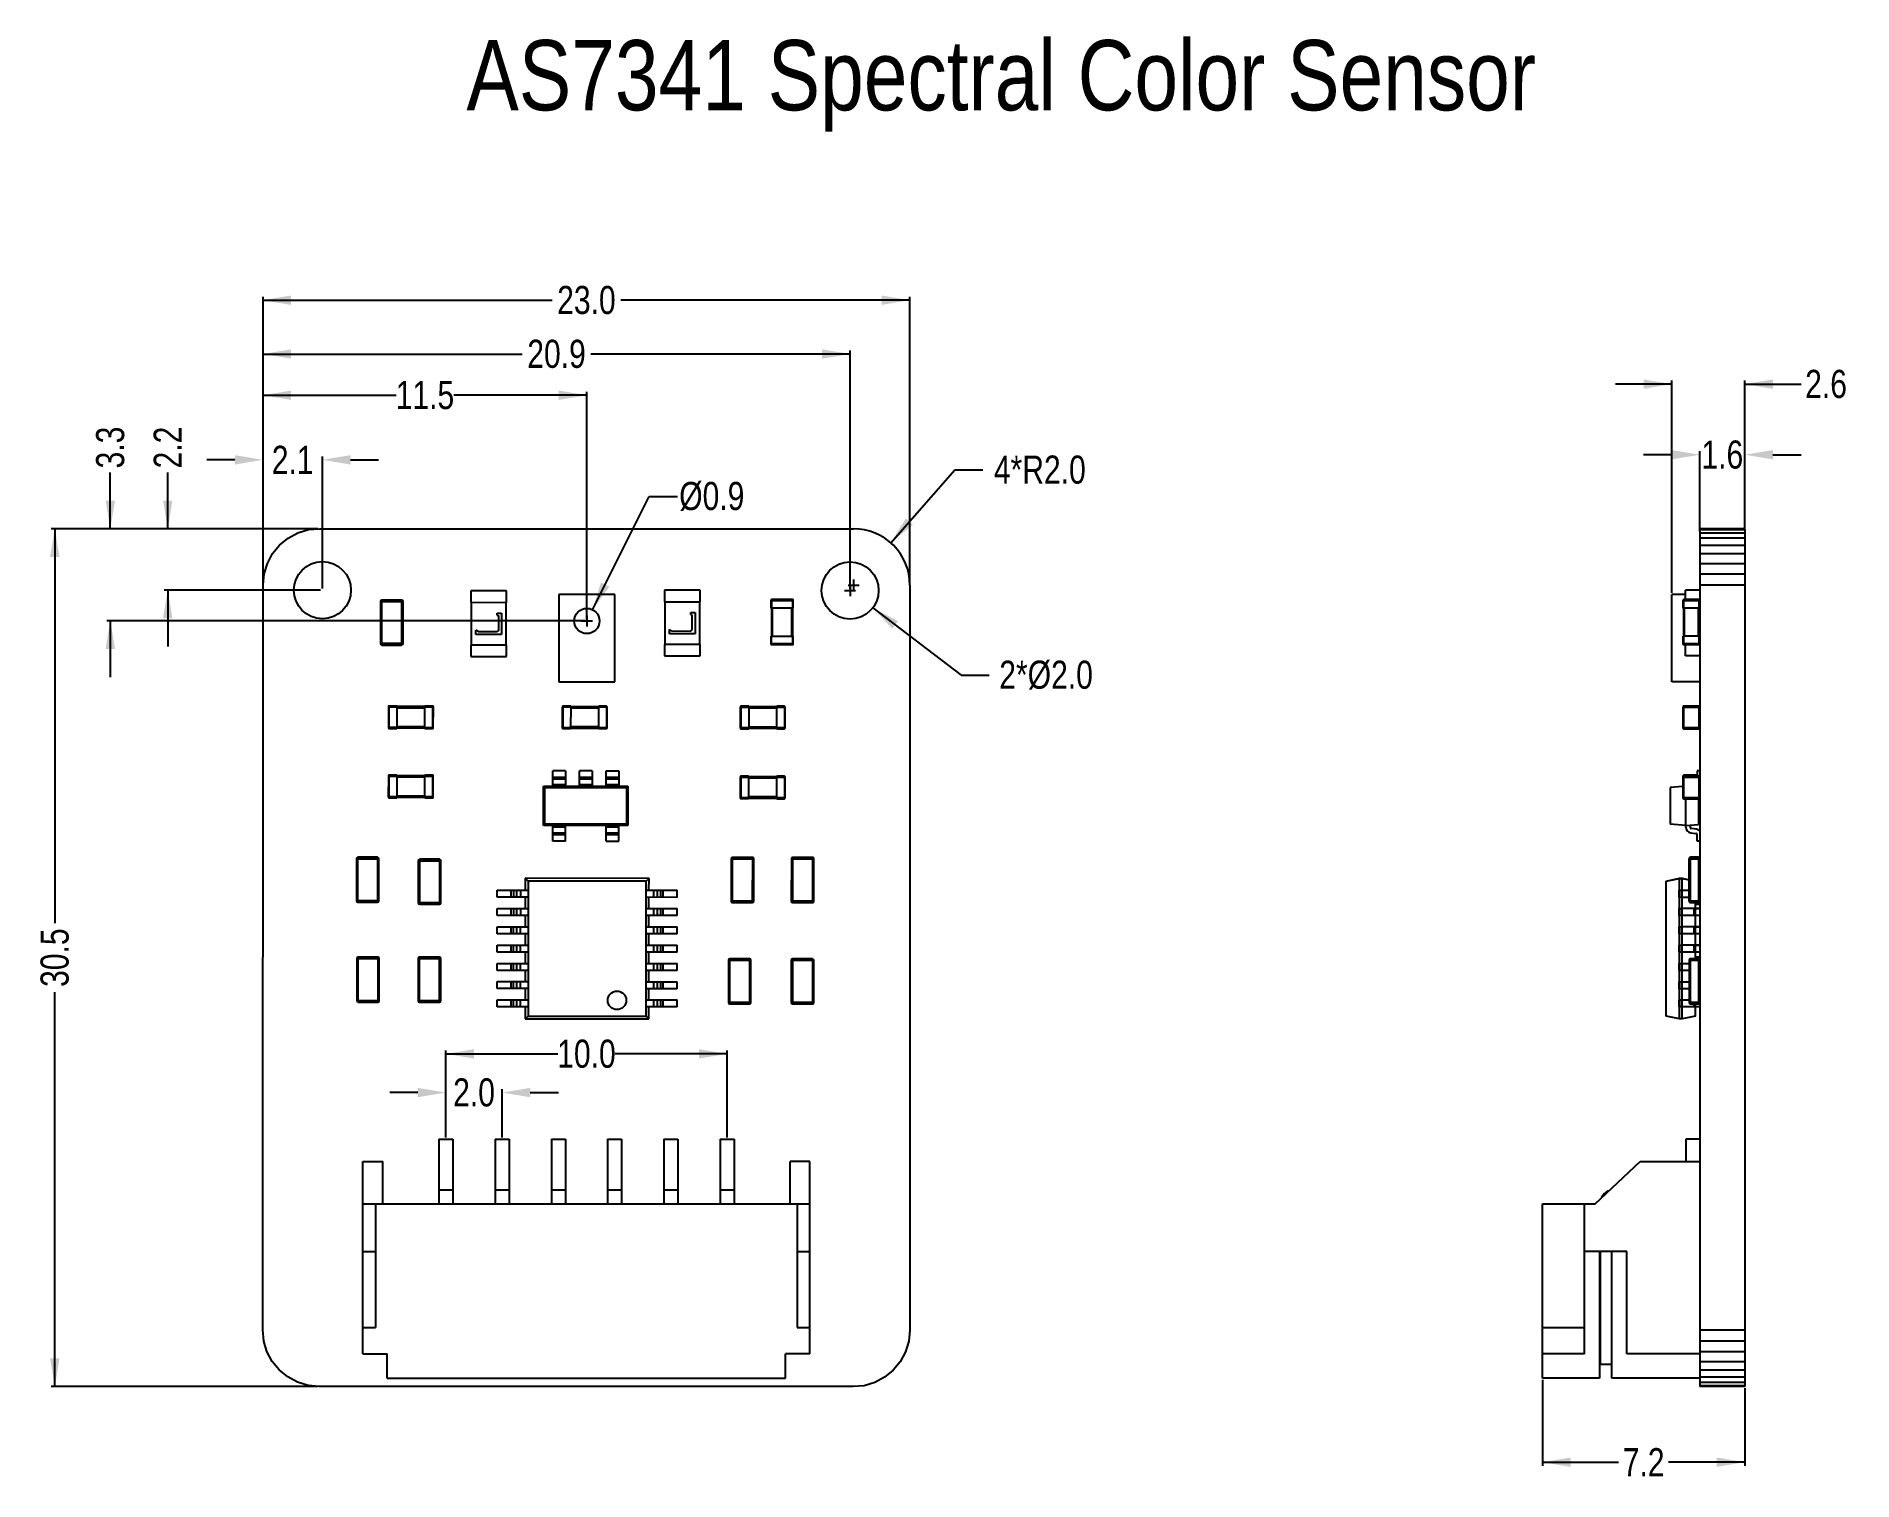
# Model space of a CAD drawing. Header units: millimetres. Extents: x 1 to 65.6, y 7.7 to 59.1.
import ezdxf

# ---------------------------------------------------------------- set-up
doc = ezdxf.new("R2010")
doc.units = ezdxf.units.MM
doc.header["$LTSCALE"] = 1.21
doc.header["$MEASUREMENT"] = 0
doc.header["$PDMODE"] = 3
doc.header["$PDSIZE"] = 0.3125
doc.layers.get('0').update_dxf_attribs({"linetype": 'CONTINUOUS'})
doc.layers.get('DEFPOINTS').update_dxf_attribs({"linetype": 'CONTINUOUS'})
doc.layers.add('Dim', color=3, linetype='CONTINUOUS', lineweight=25)
doc.layers.add('Text', color=3, linetype='CONTINUOUS', lineweight=25)
doc.styles.get("Standard").update_dxf_attribs({"font": 'txt', "width": 0.8})
doc.dimstyles.get("Standard").update_dxf_attribs({"dimtxt": 0.15625, "dimasz": 0.1875, "dimexe": 0.125, "dimexo": 0.0625, "dimgap": 0.09, "dimtad": 0, "dimtih": 1, "dimtoh": 1, "dimzin": 4, "dimdsep": 46, "dimtxsty": 'STANDARD', "dimblk": '_FILLED', "dimblk1": '_FILLED', "dimblk2": '_FILLED', "dimcen": 0.09, "dimazin": 1, "dimtp": 0.01, "dimtm": 0.01, "dimtfac": 1, "dimtofl": 0, "dimtmove": 0, "dimatfit": 3, "dimldrblk": '_FILLED', "dimfxl": 1, "dimtolj": 1, "dimtzin": 4, "dimarcsym": 0})

msp = doc.modelspace()

# ---------------------------------------------------------------- texts
at = {"layer": 'Text', "insert": (16.325, 58.932), "char_height": 2.5, "width": 55.33333, "attachment_point": 1}
msp.add_mtext('{\\fArial|b0|i0|c0|p0;\\C6;AS7341 Spectral Color Sensor}', dxfattribs=at)

# ---------------------------------------------------------------- blocks, each defined once
blk = doc.blocks.new('_FILLED')
at = {"color": 0, "linetype": 'ByBlock'}
blk.add_solid([(0, 0), (-1, 0.167), (-1, -0.167)], dxfattribs=at)
blk = doc.blocks.new('*D1')
at = {"color": 0, "linetype": 'ByBlock', "lineweight": -2}
for p, q in [((8.088, 44), (7.088, 44)), ((9.088, 39.612), (9.088, 44.125)), ((11.201, 39.426), (11.201, 44.125)), ((12.201, 44), (13.201, 44))]:
    blk.add_line(p, q, dxfattribs=at)
at = {"layer": 'DEFPOINTS', "color": 0, "linetype": 'ByBlock'}
for p in [(9.088, 39.549), (11.201, 39.363)]:
    blk.add_point(p, dxfattribs=at)
at = {"color": 0, "linetype": 'ByBlock', "lineweight": -2}
blk.add_blockref('_FILLED', (9.088, 44), dxfattribs=at)
at = {"color": 0, "linetype": 'ByBlock', "lineweight": -2, "rotation": 180}
blk.add_blockref('_FILLED', (11.201, 44), dxfattribs=at)
at = {"color": 0, "linetype": 'ByBlock', "lineweight": -2, "insert": (10.144, 44), "char_height": 1, "attachment_point": 5}
blk.add_mtext('\\A1;2.1', dxfattribs=at)
blk = doc.blocks.new('*D2')
at = {"color": 0, "linetype": 'ByBlock', "lineweight": -2}
for p, q in [((9.088, 39.612), (9.088, 46.424)), ((9.088, 46.299), (13.825, 46.299)), ((20.608, 46.299), (15.871, 46.299)), ((20.608, 38.331), (20.608, 46.424))]:
    blk.add_line(p, q, dxfattribs=at)
at = {"layer": 'DEFPOINTS', "color": 0, "linetype": 'ByBlock'}
for p in [(9.088, 39.549), (20.608, 38.268)]:
    blk.add_point(p, dxfattribs=at)
at = {"color": 0, "linetype": 'ByBlock', "lineweight": -2, "rotation": 180}
blk.add_blockref('_FILLED', (9.088, 46.299), dxfattribs=at)
at = {"color": 0, "linetype": 'ByBlock', "lineweight": -2}
blk.add_blockref('_FILLED', (20.608, 46.299), dxfattribs=at)
at = {"color": 0, "linetype": 'ByBlock', "lineweight": -2, "insert": (14.848, 46.299), "char_height": 1, "attachment_point": 5}
blk.add_mtext('\\A1;11.5', dxfattribs=at)
blk = doc.blocks.new('*D3')
at = {"color": 0, "linetype": 'ByBlock', "lineweight": -2}
for p, q in [((9.088, 39.419), (9.088, 47.89)), ((29.971, 39.417), (29.971, 47.89)), ((9.088, 47.765), (18.306, 47.765)), ((29.971, 47.765), (20.753, 47.765))]:
    blk.add_line(p, q, dxfattribs=at)
at = {"layer": 'DEFPOINTS', "color": 0, "linetype": 'ByBlock'}
for p in [(9.088, 39.357), (29.971, 39.354)]:
    blk.add_point(p, dxfattribs=at)
at = {"color": 0, "linetype": 'ByBlock', "lineweight": -2, "rotation": 180}
blk.add_blockref('_FILLED', (9.088, 47.765), dxfattribs=at)
at = {"color": 0, "linetype": 'ByBlock', "lineweight": -2}
blk.add_blockref('_FILLED', (29.971, 47.765), dxfattribs=at)
at = {"color": 0, "linetype": 'ByBlock', "lineweight": -2, "insert": (19.53, 47.765), "char_height": 1, "attachment_point": 5}
blk.add_mtext('\\A1;20.9', dxfattribs=at)
blk = doc.blocks.new('*D14')
at = {"color": 0, "linetype": 'ByBlock', "lineweight": -2}
for p, q in [((9.088, 39.482), (9.088, 49.804)), ((32.098, 39.61), (32.098, 49.804)), ((9.088, 49.679), (19.37, 49.679)), ((32.098, 49.679), (21.817, 49.679))]:
    blk.add_line(p, q, dxfattribs=at)
at = {"layer": 'DEFPOINTS', "color": 0, "linetype": 'ByBlock'}
for p in [(9.088, 39.419), (32.098, 39.548)]:
    blk.add_point(p, dxfattribs=at)
at = {"color": 0, "linetype": 'ByBlock', "lineweight": -2, "rotation": 180}
blk.add_blockref('_FILLED', (9.088, 49.679), dxfattribs=at)
at = {"color": 0, "linetype": 'ByBlock', "lineweight": -2}
blk.add_blockref('_FILLED', (32.098, 49.679), dxfattribs=at)
at = {"color": 0, "linetype": 'ByBlock', "lineweight": -2, "insert": (20.593, 49.679), "char_height": 1, "attachment_point": 5}
blk.add_mtext('\\A1;23.0', dxfattribs=at)
blk = doc.blocks.new('*D7')
at = {"color": 0, "linetype": 'ByBlock', "lineweight": -2}
for p, q in [((5.699, 41.548), (5.699, 43.548)), ((11.036, 41.548), (5.574, 41.548)), ((11.138, 39.363), (5.574, 39.363)), ((5.699, 39.363), (5.699, 37.363))]:
    blk.add_line(p, q, dxfattribs=at)
at = {"layer": 'DEFPOINTS', "color": 0, "linetype": 'ByBlock'}
for p in [(11.099, 41.548), (11.201, 39.363)]:
    blk.add_point(p, dxfattribs=at)
at = {"color": 0, "linetype": 'ByBlock', "lineweight": -2}
for p, rotation in [((5.699, 41.548), 270), ((5.699, 39.363), 90)]:
    blk.add_blockref('_FILLED', p, dxfattribs=dict(at, rotation=rotation))
at = {"color": 0, "linetype": 'ByBlock', "lineweight": -2, "insert": (5.699, 44.438), "char_height": 1, "attachment_point": 5, "rotation": 90}
blk.add_mtext('\\A1;2.2', dxfattribs=at)
blk = doc.blocks.new('*D11')
at = {"color": 0, "linetype": 'ByBlock', "lineweight": -2}
for p, q in [((3.656, 41.548), (3.656, 43.548)), ((11.036, 41.548), (3.531, 41.548)), ((20.545, 38.268), (3.531, 38.268)), ((3.656, 38.268), (3.656, 36.268))]:
    blk.add_line(p, q, dxfattribs=at)
at = {"layer": 'DEFPOINTS', "color": 0, "linetype": 'ByBlock'}
for p in [(11.099, 41.548), (20.608, 38.268)]:
    blk.add_point(p, dxfattribs=at)
at = {"color": 0, "linetype": 'ByBlock', "lineweight": -2}
for p, rotation in [((3.656, 41.548), 270), ((3.656, 38.268), 90)]:
    blk.add_blockref('_FILLED', p, dxfattribs=dict(at, rotation=rotation))
at = {"color": 0, "linetype": 'ByBlock', "lineweight": -2, "insert": (3.656, 44.438), "char_height": 1, "attachment_point": 5, "rotation": 90}
blk.add_mtext('\\A1;3.3', dxfattribs=at)
blk = doc.blocks.new('*D12')
at = {"color": 0, "linetype": 'ByBlock', "lineweight": -2}
for p, q in [((11.036, 41.548), (1.556, 41.548)), ((1.681, 41.548), (1.681, 27.517)), ((1.681, 11.038), (1.681, 25.07)), ((11.037, 11.038), (1.556, 11.038))]:
    blk.add_line(p, q, dxfattribs=at)
at = {"layer": 'DEFPOINTS', "color": 0, "linetype": 'ByBlock'}
for p in [(11.099, 41.548), (11.1, 11.038)]:
    blk.add_point(p, dxfattribs=at)
at = {"color": 0, "linetype": 'ByBlock', "lineweight": -2}
for p, rotation in [((1.681, 41.548), 90), ((1.681, 11.038), 270)]:
    blk.add_blockref('_FILLED', p, dxfattribs=dict(at, rotation=rotation))
at = {"color": 0, "linetype": 'ByBlock', "lineweight": -2, "insert": (1.681, 26.293), "char_height": 1, "attachment_point": 5, "rotation": 90}
blk.add_mtext('\\A1;30.5', dxfattribs=at)
blk = doc.blocks.new('*D17')
at = {"color": 0, "linetype": 'ByBlock', "lineweight": -2}
for p, q in [((29.971, 39.552), (29.971, 39.156)), ((29.773, 39.354), (30.169, 39.354)), ((30.779, 38.738), (33.92, 36.339)), ((33.92, 36.339), (34.92, 36.339))]:
    blk.add_line(p, q, dxfattribs=at)
at = {"layer": 'DEFPOINTS', "color": 0, "linetype": 'ByBlock'}
for p in [(29.164, 39.971), (30.779, 38.738)]:
    blk.add_point(p, dxfattribs=at)
at = {"color": 0, "linetype": 'ByBlock', "lineweight": -2, "rotation": 142.6410895011614}
blk.add_blockref('_FILLED', (30.779, 38.738), dxfattribs=at)
at = {"color": 0, "linetype": 'ByBlock', "lineweight": -2, "insert": (36.944, 36.339), "char_height": 1, "attachment_point": 5}
blk.add_mtext('\\A1;2*%%C2.0', dxfattribs=at)
blk = doc.blocks.new('*D15')
at = {"color": 0, "linetype": 'ByBlock', "lineweight": -2}
for p, q in [((31.418, 41.051), (33.697, 43.646)), ((33.697, 43.646), (34.697, 43.646)), ((29.9, 39.548), (30.296, 39.548)), ((30.098, 39.746), (30.098, 39.35))]:
    blk.add_line(p, q, dxfattribs=at)
at = {"layer": 'DEFPOINTS', "color": 0, "linetype": 'ByBlock'}
for p in [(31.418, 41.051), (30.098, 39.548)]:
    blk.add_point(p, dxfattribs=at)
at = {"color": 0, "linetype": 'ByBlock', "lineweight": -2, "rotation": 228.7097925746378}
blk.add_blockref('_FILLED', (31.418, 41.051), dxfattribs=at)
at = {"color": 0, "linetype": 'ByBlock', "lineweight": -2, "insert": (36.721, 43.646), "char_height": 1, "attachment_point": 5}
blk.add_mtext('\\A1;4*R2.0', dxfattribs=at)
blk = doc.blocks.new('*D18')
at = {"color": 0, "linetype": 'ByBlock', "lineweight": -2}
for p, q in [((59.2, 44.181), (58.2, 44.181)), ((60.2, 41.457), (60.2, 44.306)), ((61.8, 41.572), (61.8, 44.306)), ((62.8, 44.181), (63.8, 44.181))]:
    blk.add_line(p, q, dxfattribs=at)
at = {"layer": 'DEFPOINTS', "color": 0, "linetype": 'ByBlock'}
for p in [(60.2, 41.395), (61.8, 41.509)]:
    blk.add_point(p, dxfattribs=at)
at = {"color": 0, "linetype": 'ByBlock', "lineweight": -2}
blk.add_blockref('_FILLED', (60.2, 44.181), dxfattribs=at)
at = {"color": 0, "linetype": 'ByBlock', "lineweight": -2, "rotation": 180}
blk.add_blockref('_FILLED', (61.8, 44.181), dxfattribs=at)
at = {"color": 0, "linetype": 'ByBlock', "lineweight": -2, "insert": (61, 44.181), "char_height": 1, "attachment_point": 5}
blk.add_mtext('\\A1;1.6', dxfattribs=at)
blk = doc.blocks.new('*D19')
at = {"color": 0, "linetype": 'ByBlock', "lineweight": -2}
for p, q in [((59.2, 46.694), (57.2, 46.694)), ((59.2, 39.271), (59.2, 46.819)), ((61.8, 41.572), (61.8, 46.819)), ((61.8, 46.694), (63.8, 46.694))]:
    blk.add_line(p, q, dxfattribs=at)
at = {"layer": 'DEFPOINTS', "color": 0, "linetype": 'ByBlock'}
for p in [(61.8, 41.509), (59.2, 39.209)]:
    blk.add_point(p, dxfattribs=at)
at = {"color": 0, "linetype": 'ByBlock', "lineweight": -2}
blk.add_blockref('_FILLED', (59.2, 46.694), dxfattribs=at)
at = {"color": 0, "linetype": 'ByBlock', "lineweight": -2, "rotation": 180}
blk.add_blockref('_FILLED', (61.8, 46.694), dxfattribs=at)
at = {"color": 0, "linetype": 'ByBlock', "lineweight": -2, "insert": (64.69, 46.694), "char_height": 1, "attachment_point": 5}
blk.add_mtext('\\A1;2.6', dxfattribs=at)
blk = doc.blocks.new('*D20')
at = {"color": 0, "linetype": 'ByBlock', "lineweight": -2}
for p, q in [((54.6, 11.275), (54.6, 8.221)), ((61.8, 10.976), (61.8, 8.221)), ((54.6, 8.346), (57.31, 8.346)), ((61.8, 8.346), (59.09, 8.346))]:
    blk.add_line(p, q, dxfattribs=at)
at = {"layer": 'DEFPOINTS', "color": 0, "linetype": 'ByBlock'}
for p in [(54.6, 11.338), (61.8, 11.039)]:
    blk.add_point(p, dxfattribs=at)
at = {"color": 0, "linetype": 'ByBlock', "lineweight": -2, "rotation": 180}
blk.add_blockref('_FILLED', (54.6, 8.346), dxfattribs=at)
at = {"color": 0, "linetype": 'ByBlock', "lineweight": -2}
blk.add_blockref('_FILLED', (61.8, 8.346), dxfattribs=at)
at = {"color": 0, "linetype": 'ByBlock', "lineweight": -2, "insert": (58.2, 8.346), "char_height": 1, "attachment_point": 5}
blk.add_mtext('\\A1;7.2', dxfattribs=at)
blk = doc.blocks.new('*D21')
at = {"color": 0, "linetype": 'ByBlock', "lineweight": -2}
for p, q in [((14.595, 21.494), (13.595, 21.494)), ((15.595, 19.901), (15.595, 21.619)), ((17.595, 19.901), (17.595, 21.619)), ((18.595, 21.494), (19.595, 21.494))]:
    blk.add_line(p, q, dxfattribs=at)
at = {"layer": 'DEFPOINTS', "color": 0, "linetype": 'ByBlock'}
for p in [(15.595, 19.838), (17.595, 19.838)]:
    blk.add_point(p, dxfattribs=at)
at = {"color": 0, "linetype": 'ByBlock', "lineweight": -2}
blk.add_blockref('_FILLED', (15.595, 21.494), dxfattribs=at)
at = {"color": 0, "linetype": 'ByBlock', "lineweight": -2, "rotation": 180}
blk.add_blockref('_FILLED', (17.595, 21.494), dxfattribs=at)
at = {"color": 0, "linetype": 'ByBlock', "lineweight": -2, "insert": (16.595, 21.494), "char_height": 1, "attachment_point": 5}
blk.add_mtext('\\A1;2.0', dxfattribs=at)
blk = doc.blocks.new('*D22')
at = {"color": 0, "linetype": 'ByBlock', "lineweight": -2}
for p, q in [((15.595, 19.901), (15.595, 22.995)), ((15.595, 22.87), (19.572, 22.87)), ((25.595, 22.87), (21.618, 22.87)), ((25.595, 19.9), (25.595, 22.995))]:
    blk.add_line(p, q, dxfattribs=at)
at = {"layer": 'DEFPOINTS', "color": 0, "linetype": 'ByBlock'}
for p in [(15.595, 19.838), (25.595, 19.838)]:
    blk.add_point(p, dxfattribs=at)
at = {"color": 0, "linetype": 'ByBlock', "lineweight": -2, "rotation": 180}
blk.add_blockref('_FILLED', (15.595, 22.87), dxfattribs=at)
at = {"color": 0, "linetype": 'ByBlock', "lineweight": -2}
blk.add_blockref('_FILLED', (25.595, 22.87), dxfattribs=at)
at = {"color": 0, "linetype": 'ByBlock', "lineweight": -2, "insert": (20.595, 22.87), "char_height": 1, "attachment_point": 5}
blk.add_mtext('\\A1;10.0', dxfattribs=at)
blk = doc.blocks.new('*D23')
at = {"color": 0, "linetype": 'ByBlock', "lineweight": -2}
for p, q in [((20.81, 38.67), (22.83, 42.696)), ((22.83, 42.696), (23.83, 42.696)), ((20.41, 38.268), (20.806, 38.268)), ((20.608, 38.466), (20.608, 38.07))]:
    blk.add_line(p, q, dxfattribs=at)
at = {"layer": 'DEFPOINTS', "color": 0, "linetype": 'ByBlock'}
for p in [(20.81, 38.67), (20.406, 37.866)]:
    blk.add_point(p, dxfattribs=at)
at = {"color": 0, "linetype": 'ByBlock', "lineweight": -2, "rotation": 243.3477754396942}
blk.add_blockref('_FILLED', (20.81, 38.67), dxfattribs=at)
at = {"color": 0, "linetype": 'ByBlock', "lineweight": -2, "insert": (25.053, 42.696), "char_height": 1, "attachment_point": 5}
blk.add_mtext('\\A1;%%c0.9', dxfattribs=at)

# ---------------------------------------------------------------- dimensions: what is measured, and where the dimension line sits
at = {"layer": 'Dim'}
for base, p1, p2, picture, middle in [((9.088, 49.679), (32.098, 39.548), (9.088, 39.419), '*D14', (20.593, 49.679)), ((9.088, 47.765), (29.971, 39.354), (9.088, 39.357), '*D3', (19.53, 47.765)), ((61.8, 46.694), (59.2, 39.209), (61.8, 41.509), '*D19', (64.69, 46.694)), ((9.088, 46.299), (20.608, 38.268), (9.088, 39.549), '*D2', (14.848, 46.299)), ((9.088, 44), (11.201, 39.363), (9.088, 39.549), '*D1', (10.144, 44)), ((61.8, 44.181), (60.2, 41.395), (61.8, 41.509), '*D18', (61, 44.181)), ((25.595, 22.87), (15.595, 19.838), (25.595, 19.838), '*D22', (20.595, 22.87)), ((17.595, 21.494), (15.595, 19.838), (17.595, 19.838), '*D21', (16.595, 21.494)), ((54.6, 8.346), (61.8, 11.039), (54.6, 11.338), '*D20', (58.2, 8.346))]:
    dim = msp.add_linear_dim(base=base, p1=p1, p2=p2, dimstyle='STANDARD', override={"dimtxt": 1, "dimasz": 1, "dimtih": 0, "dimtoh": 0, "dimdec": 1, "dimzin": 0, "dimcen": 0.198, "dimadec": 0, "dimazin": 0, "dimtp": 0, "dimtm": 0, "dimtdec": 4, "dimtzin": 0}, dxfattribs=at)
    dim.commit()
    dim.dimension.update_dxf_attribs({"geometry": picture, "text_midpoint": middle})
dim = msp.add_linear_dim(base=(3.656, 41.548), p1=(20.608, 38.268), p2=(11.099, 41.548), angle=90, dimstyle='STANDARD', override={"dimtxt": 1, "dimasz": 1, "dimtih": 0, "dimtoh": 0, "dimdec": 1, "dimzin": 0, "dimcen": 0.198, "dimadec": 0, "dimazin": 0, "dimtp": 0, "dimtm": 0, "dimtdec": 4, "dimtzin": 0}, dxfattribs=at)
dim.commit()
dim.dimension.update_dxf_attribs({"geometry": '*D11', "text_midpoint": (3.656, 44.438), "dimtype": 160})
for base, p1, p2, picture, middle in [((5.699, 41.548), (11.201, 39.363), (11.099, 41.548), '*D7', (5.699, 44.438)), ((1.681, 11.038), (11.099, 41.548), (11.1, 11.038), '*D12', (1.681, 26.293))]:
    dim = msp.add_linear_dim(base=base, p1=p1, p2=p2, angle=90, dimstyle='STANDARD', override={"dimtxt": 1, "dimasz": 1, "dimtih": 0, "dimtoh": 0, "dimdec": 1, "dimzin": 0, "dimcen": 0.198, "dimadec": 0, "dimazin": 0, "dimtp": 0, "dimtm": 0, "dimtdec": 4, "dimtzin": 0}, dxfattribs=at)
    dim.commit()
    dim.dimension.update_dxf_attribs({"geometry": picture, "text_midpoint": middle})
dim = msp.add_radius_dim(center=(30.098, 39.548), mpoint=(31.418, 41.051), text='4*R<>', dimstyle='STANDARD', override={"dimtxt": 1, "dimasz": 1, "dimtih": 0, "dimdec": 1, "dimzin": 0, "dimpost": '<>', "dimcen": 0.198, "dimadec": 0, "dimazin": 0, "dimtp": 0, "dimtm": 0, "dimtdec": 4, "dimtzin": 0}, dxfattribs=at)
dim.commit()
dim.dimension.update_dxf_attribs({"geometry": '*D15', "text_midpoint": (36.721, 43.646), "dimtype": 164})
dim = msp.add_diameter_dim_2p(p1=(20.406, 37.866), p2=(20.81, 38.67), dimstyle='STANDARD', override={"dimtxt": 1, "dimasz": 1, "dimtih": 0, "dimdec": 1, "dimzin": 0, "dimcen": 0.198, "dimadec": 0, "dimazin": 0, "dimtp": 0, "dimtm": 0, "dimtdec": 1, "dimtzin": 0}, dxfattribs=at)
dim.commit()
dim.dimension.update_dxf_attribs({"geometry": '*D23', "text_midpoint": (25.053, 42.696), "dimtype": 163})
dim = msp.add_diameter_dim_2p(p1=(29.164, 39.971), p2=(30.779, 38.738), text='2*%%C<>', dimstyle='STANDARD', override={"dimtxt": 1, "dimasz": 1, "dimtih": 0, "dimdec": 1, "dimzin": 0, "dimpost": '<>', "dimcen": 0.198, "dimadec": 0, "dimazin": 0, "dimtp": 0, "dimtm": 0, "dimtdec": 4, "dimtzin": 0}, dxfattribs=at)
dim.commit()
dim.dimension.update_dxf_attribs({"geometry": '*D17', "text_midpoint": (36.944, 36.339), "dimtype": 163})

# ---------------------------------------------------------------- linework, layer by layer
at = {"color": 7, "linetype": 'Continuous'}
for p, q in [((9.982, 41.22), (10.33, 41.405)), ((10.33, 41.405), (10.707, 41.519)), ((10.707, 41.519), (11.099, 41.548)), ((11.099, 41.548), (30.098, 41.548)), ((60.2, 41.548), (60.2, 11.039)), ((61.8, 41.548), (60.2, 41.548)), ((61.8, 41.509), (60.2, 41.509)), ((61.8, 41.395), (60.2, 41.395)), ((61.8, 41.548), (61.8, 11.039)), ((9.428, 40.666), (9.678, 40.97)), ((9.678, 40.97), (9.982, 41.22)), ((61.8, 41.209), (60.2, 41.209)), ((61.8, 40.959), (60.2, 40.959)), ((9.127, 39.941), (9.242, 40.318)), ((9.242, 40.318), (9.428, 40.666)), ((61.8, 40.654), (60.2, 40.654)), ((61.8, 40.307), (60.2, 40.307)), ((9.085, 13.049), (9.088, 39.549)), ((9.088, 39.549), (9.127, 39.941)), ((32.098, 39.548), (32.095, 13.038)), ((61.8, 39.93), (60.2, 39.93)), ((61.8, 39.538), (60.2, 39.538)), ((13.27, 38.963), (13.27, 37.463)), ((13.27, 38.963), (14.07, 38.962)), ((13.32, 37.413), (13.32, 39.013)), ((14.02, 39.012), (13.32, 39.013)), ((14.02, 39.012), (14.02, 37.412)), ((14.07, 37.462), (14.07, 38.962)), ((16.483, 39.338), (16.483, 38.932)), ((17.753, 39.338), (16.483, 39.338)), ((16.483, 38.932), (17.753, 38.931)), ((16.508, 37.408), (16.508, 38.932)), ((17.728, 38.931), (17.727, 37.407)), ((17.753, 38.931), (17.753, 39.338)), ((19.608, 39.21), (19.607, 36.11)), ((21.608, 39.209), (19.608, 39.21)), ((21.607, 36.109), (21.608, 39.209)), ((23.367, 39.36), (23.367, 38.954)), ((24.637, 39.36), (23.367, 39.36)), ((23.367, 38.954), (24.637, 38.953)), ((23.391, 37.43), (23.392, 38.954)), ((24.611, 38.953), (24.61, 37.429)), ((24.637, 38.953), (24.637, 39.36)), ((27.153, 38.998), (27.153, 38.728)), ((27.153, 38.998), (27.953, 38.998)), ((27.183, 38.728), (27.183, 39.028)), ((27.923, 39.028), (27.183, 39.028)), ((27.923, 39.028), (27.923, 38.728)), ((27.953, 38.728), (27.953, 38.998)), ((59.2, 36.109), (59.2, 39.21)), ((59.691, 39.21), (59.2, 39.21)), ((59.691, 39.209), (59.2, 39.209)), ((59.6, 38.998), (59.6, 38.728)), ((59.6, 38.998), (59.63, 38.998)), ((59.63, 38.728), (59.63, 39.028)), ((60.17, 39.028), (59.63, 39.028)), ((59.63, 39.028), (60.17, 39.028)), ((59.63, 38.998), (60.2, 38.998)), ((59.691, 39.028), (59.691, 39.36)), ((60.199, 39.36), (59.691, 39.36)), ((60.199, 39.36), (59.691, 39.36)), ((60.17, 39.028), (60.17, 38.728)), ((60.2, 39.21), (60.199, 39.21)), ((60.2, 39.209), (60.199, 39.209)), ((17.423, 38.474), (17.423, 38.551)), ((17.423, 38.551), (17.575, 38.55)), ((17.423, 38.474), (17.473, 38.449)), ((17.473, 37.941), (17.473, 38.449)), ((17.575, 38.55), (17.575, 37.788)), ((24.306, 38.496), (24.306, 38.573)), ((24.306, 38.573), (24.459, 38.573)), ((24.306, 38.496), (24.357, 38.471)), ((24.357, 37.963), (24.357, 38.471)), ((24.459, 38.573), (24.458, 37.811)), ((27.953, 38.728), (27.153, 38.728)), ((27.173, 38.728), (27.172, 37.728)), ((27.212, 37.728), (27.213, 38.728)), ((27.893, 38.728), (27.892, 37.728)), ((27.932, 37.728), (27.933, 38.728)), ((60.17, 38.728), (59.6, 38.728)), ((59.62, 38.728), (59.62, 37.728)), ((59.66, 37.728), (59.66, 38.728)), ((60.14, 38.728), (60.14, 37.728)), ((60.2, 38.728), (60.17, 38.728)), ((60.18, 37.728), (60.18, 38.728)), ((16.66, 37.789), (16.66, 37.941)), ((16.737, 37.89), (16.66, 37.941)), ((17.575, 37.788), (16.66, 37.789)), ((16.737, 37.89), (17.422, 37.89)), ((17.473, 37.941), (17.422, 37.89)), ((23.544, 37.811), (23.544, 37.963)), ((23.62, 37.913), (23.544, 37.963)), ((24.458, 37.811), (23.544, 37.811)), ((23.62, 37.913), (24.306, 37.912)), ((24.357, 37.963), (24.306, 37.912)), ((27.152, 37.728), (27.152, 37.458)), ((27.152, 37.728), (27.952, 37.728)), ((27.182, 37.428), (27.182, 37.728)), ((27.922, 37.728), (27.922, 37.428)), ((27.952, 37.458), (27.952, 37.728)), ((59.6, 37.728), (59.6, 37.458)), ((59.62, 37.728), (59.6, 37.728)), ((59.66, 37.728), (59.6, 37.728)), ((59.63, 37.428), (59.63, 37.728)), ((60.2, 37.728), (59.63, 37.728)), ((60.17, 37.728), (60.17, 37.428)), ((60.2, 37.728), (60.18, 37.728)), ((14.07, 37.462), (13.27, 37.463)), ((13.32, 37.413), (14.02, 37.412)), ((16.482, 37.408), (16.482, 37.002)), ((17.752, 37.407), (16.482, 37.408)), ((16.482, 37.002), (17.752, 37.001)), ((17.752, 37.001), (17.752, 37.407)), ((23.366, 37.43), (23.366, 37.024)), ((24.636, 37.429), (23.366, 37.43)), ((23.366, 37.024), (24.636, 37.023)), ((24.636, 37.023), (24.636, 37.429)), ((27.952, 37.458), (27.152, 37.458)), ((27.182, 37.428), (27.922, 37.428)), ((59.63, 37.458), (59.6, 37.458)), ((60.2, 37.458), (59.63, 37.458)), ((59.63, 37.428), (60.17, 37.428)), ((59.691, 37.023), (59.691, 37.428)), ((60.199, 37.023), (59.691, 37.023)), ((60.199, 37.429), (60.179, 37.429)), ((60.199, 37.43), (60.181, 37.43)), ((19.607, 36.11), (21.607, 36.109)), ((60.2, 36.109), (59.2, 36.109)), ((13.548, 35.214), (13.547, 34.474)), ((13.548, 35.214), (13.848, 35.214)), ((13.577, 34.444), (13.578, 35.244)), ((13.848, 35.244), (13.578, 35.244)), ((13.848, 35.244), (13.847, 34.444)), ((14.848, 35.223), (13.848, 35.224)), ((13.848, 35.184), (14.848, 35.183)), ((14.847, 34.443), (14.848, 35.243)), ((15.118, 35.243), (14.848, 35.243)), ((14.848, 35.213), (15.148, 35.213)), ((15.118, 35.243), (15.117, 34.443)), ((15.147, 34.473), (15.148, 35.213)), ((19.733, 35.211), (19.732, 34.471)), ((19.733, 35.211), (20.033, 35.211)), ((19.762, 34.441), (19.763, 35.241)), ((20.033, 35.241), (19.763, 35.241)), ((20.033, 35.241), (20.032, 34.441)), ((21.033, 35.22), (20.033, 35.221)), ((20.033, 35.181), (21.033, 35.18)), ((21.032, 34.44), (21.033, 35.24)), ((21.303, 35.24), (21.033, 35.24)), ((21.033, 35.21), (21.333, 35.21)), ((21.303, 35.24), (21.302, 34.44)), ((21.332, 34.47), (21.333, 35.21)), ((26.065, 35.208), (26.065, 34.468)), ((26.065, 35.208), (26.365, 35.208)), ((26.095, 34.438), (26.095, 35.238)), ((26.365, 35.238), (26.095, 35.238)), ((26.365, 35.238), (26.365, 34.438)), ((27.365, 35.217), (26.365, 35.218)), ((26.365, 35.178), (27.365, 35.177)), ((27.365, 34.437), (27.365, 35.237)), ((27.635, 35.237), (27.365, 35.237)), ((27.365, 35.207), (27.665, 35.207)), ((27.635, 35.237), (27.635, 34.437)), ((27.665, 34.467), (27.665, 35.207)), ((59.6, 35.208), (59.6, 34.467)), ((59.6, 35.207), (60.2, 35.207)), ((60.17, 35.244), (59.63, 35.244)), ((59.63, 35.241), (59.63, 35.243)), ((60.17, 35.243), (59.63, 35.243)), ((60.17, 35.241), (59.63, 35.241)), ((59.63, 35.238), (59.63, 35.24)), ((60.17, 35.24), (59.63, 35.24)), ((60.17, 35.238), (59.63, 35.238)), ((59.63, 34.437), (59.63, 35.237)), ((60.17, 35.237), (59.63, 35.237)), ((60.17, 35.243), (60.17, 35.241)), ((60.17, 35.24), (60.17, 35.238)), ((60.17, 35.237), (60.17, 34.437)), ((13.847, 34.474), (13.547, 34.474)), ((13.577, 34.444), (13.847, 34.444)), ((14.847, 34.503), (13.847, 34.504)), ((13.847, 34.464), (14.847, 34.463)), ((15.147, 34.473), (14.847, 34.473)), ((14.847, 34.443), (15.117, 34.443)), ((20.032, 34.471), (19.732, 34.471)), ((19.762, 34.441), (20.032, 34.441)), ((21.032, 34.5), (20.032, 34.501)), ((20.032, 34.461), (21.032, 34.46)), ((21.332, 34.47), (21.032, 34.47)), ((21.032, 34.44), (21.302, 34.44)), ((26.365, 34.468), (26.065, 34.468)), ((26.095, 34.438), (26.365, 34.438)), ((27.365, 34.497), (26.365, 34.498)), ((26.365, 34.458), (27.365, 34.457)), ((27.665, 34.467), (27.365, 34.467)), ((27.365, 34.437), (27.635, 34.437)), ((59.63, 34.467), (59.6, 34.467)), ((60.2, 34.467), (59.63, 34.467)), ((59.63, 34.437), (60.17, 34.437)), ((13.547, 32.75), (13.546, 32.01)), ((13.547, 32.75), (13.847, 32.75)), ((13.576, 31.98), (13.577, 32.78)), ((13.847, 32.78), (13.577, 32.78)), ((13.847, 32.78), (13.846, 31.98)), ((14.847, 32.76), (13.847, 32.76)), ((13.847, 32.72), (14.847, 32.72)), ((14.846, 31.98), (14.847, 32.78)), ((15.117, 32.78), (14.847, 32.78)), ((14.847, 32.75), (15.147, 32.749)), ((15.117, 32.78), (15.116, 31.98)), ((15.146, 32.009), (15.147, 32.749)), ((19.069, 30.992), (19.069, 32.392)), ((19.069, 32.392), (19.117, 32.343)), ((19.069, 32.392), (22.069, 32.39)), ((19.117, 31.04), (19.117, 32.343)), ((19.117, 32.343), (22.021, 32.342)), ((19.394, 32.391), (19.395, 32.941)), ((19.844, 32.669), (19.394, 32.669)), ((19.844, 32.646), (19.394, 32.647)), ((19.394, 32.448), (19.844, 32.448)), ((19.845, 32.941), (19.395, 32.941)), ((19.395, 32.718), (19.845, 32.718)), ((19.845, 32.941), (19.844, 32.391)), ((20.344, 32.391), (20.345, 32.941)), ((20.794, 32.668), (20.344, 32.668)), ((20.794, 32.646), (20.344, 32.646)), ((20.344, 32.448), (20.794, 32.447)), ((20.795, 32.941), (20.345, 32.941)), ((20.345, 32.718), (20.795, 32.718)), ((20.795, 32.941), (20.794, 32.391)), ((21.294, 32.391), (21.295, 32.941)), ((21.744, 32.668), (21.294, 32.668)), ((21.744, 32.645), (21.294, 32.646)), ((21.294, 32.447), (21.744, 32.447)), ((21.295, 32.941), (21.745, 32.94)), ((21.295, 32.717), (21.745, 32.717)), ((21.745, 32.94), (21.744, 32.39)), ((22.069, 32.39), (22.021, 32.342)), ((22.021, 32.342), (22.021, 31.038)), ((22.069, 32.39), (22.069, 30.99)), ((26.064, 32.719), (26.064, 31.979)), ((26.064, 32.719), (26.364, 32.719)), ((26.094, 31.949), (26.094, 32.749)), ((26.364, 32.749), (26.094, 32.749)), ((26.364, 32.749), (26.364, 31.949)), ((27.364, 32.728), (26.364, 32.729)), ((26.364, 32.689), (27.364, 32.688)), ((27.634, 32.748), (27.364, 32.748)), ((27.364, 31.948), (27.364, 32.748)), ((27.364, 32.718), (27.664, 32.718)), ((27.634, 32.748), (27.634, 31.948)), ((27.664, 31.978), (27.664, 32.718)), ((59.6, 32.383), (59.15, 32.343)), ((59.6, 32.381), (59.15, 32.342)), ((59.15, 32.343), (59.15, 31.038)), ((59.6, 32.75), (59.6, 32.719)), ((59.6, 32.75), (59.6, 32.75)), ((59.6, 32.75), (60.1, 32.749)), ((59.6, 32.719), (59.6, 31.978)), ((59.6, 32.718), (60.2, 32.718)), ((59.63, 32.749), (59.63, 32.78)), ((60.1, 32.78), (59.63, 32.78)), ((60.1, 32.78), (59.63, 32.78)), ((60.17, 32.749), (59.63, 32.749)), ((59.63, 31.948), (59.63, 32.748)), ((60.17, 32.748), (59.63, 32.748)), ((60.2, 32.941), (60.1, 32.941)), ((60.2, 32.941), (60.1, 32.941)), ((60.1, 32.94), (60.1, 32.749)), ((60.2, 32.94), (60.1, 32.94)), ((60.17, 32.748), (60.17, 31.948)), ((13.846, 32.01), (13.546, 32.01)), ((13.576, 31.98), (13.846, 31.98)), ((14.846, 32.04), (13.846, 32.04)), ((13.846, 32), (14.846, 32)), ((15.146, 32.009), (14.846, 32.01)), ((14.846, 31.98), (15.116, 31.98)), ((26.364, 31.979), (26.064, 31.979)), ((26.094, 31.949), (26.364, 31.949)), ((27.364, 32.008), (26.364, 32.009)), ((26.364, 31.969), (27.364, 31.968)), ((27.664, 31.978), (27.364, 31.978)), ((27.364, 31.948), (27.634, 31.948)), ((59.63, 31.978), (59.6, 31.978)), ((60.2, 31.978), (59.63, 31.978)), ((59.63, 31.948), (60.17, 31.948)), ((59.7, 30.934), (59.7, 31.948)), ((60.15, 31.948), (60.15, 31.03)), ((19.069, 30.992), (19.117, 31.04)), ((22.021, 31.038), (19.117, 31.04)), ((22.069, 30.99), (22.021, 31.038)), ((59.7, 30.99), (59.15, 31.038)), ((59.7, 30.99), (60.15, 31.03)), ((22.069, 30.99), (19.069, 30.992)), ((19.393, 30.441), (19.394, 30.991)), ((19.843, 30.664), (19.393, 30.665)), ((19.843, 30.441), (19.393, 30.441)), ((19.844, 30.935), (19.394, 30.935)), ((19.394, 30.736), (19.844, 30.736)), ((19.394, 30.714), (19.844, 30.714)), ((19.843, 30.441), (19.844, 30.991)), ((21.293, 30.441), (21.294, 30.991)), ((21.743, 30.663), (21.293, 30.664)), ((21.293, 30.441), (21.743, 30.44)), ((21.744, 30.934), (21.294, 30.934)), ((21.294, 30.735), (21.744, 30.735)), ((21.294, 30.713), (21.744, 30.713)), ((21.743, 30.44), (21.744, 30.99)), ((59.85, 31.003), (59.85, 30.934)), ((59.876, 30.735), (60.056, 30.713)), ((60.074, 30.863), (59.894, 30.885)), ((60.074, 30.862), (59.894, 30.884)), ((60.1, 30.44), (60.1, 30.663)), ((60.2, 30.44), (60.1, 30.44)), ((12.414, 29.813), (12.414, 28.313)), ((12.414, 29.813), (13.214, 29.812)), ((12.464, 28.263), (12.464, 29.863)), ((13.164, 29.863), (12.464, 29.863)), ((13.164, 29.863), (13.164, 28.263)), ((13.214, 28.312), (13.214, 29.812)), ((14.612, 29.742), (14.611, 28.242)), ((14.612, 29.742), (15.412, 29.742)), ((14.661, 28.192), (14.662, 29.792)), ((15.362, 29.792), (14.662, 29.792)), ((15.362, 29.792), (15.361, 28.192)), ((15.411, 28.242), (15.412, 29.742)), ((25.745, 29.806), (25.744, 28.306)), ((25.745, 29.806), (26.545, 29.806)), ((25.794, 28.256), (25.795, 29.856)), ((26.495, 29.856), (25.795, 29.856)), ((26.495, 29.856), (26.494, 28.256)), ((26.544, 28.306), (26.545, 29.806)), ((27.883, 29.805), (27.882, 28.305)), ((27.883, 29.805), (28.683, 29.805)), ((27.932, 28.255), (27.933, 29.855)), ((28.633, 29.855), (27.933, 29.855)), ((28.633, 29.855), (28.632, 28.255)), ((28.682, 28.305), (28.683, 29.805)), ((59.82, 28.305), (59.82, 29.813)), ((59.82, 29.813), (59.82, 29.813)), ((59.82, 29.813), (59.821, 29.813)), ((59.82, 29.806), (59.82, 29.806)), ((59.82, 29.806), (59.82, 29.806)), ((59.82, 29.805), (59.82, 29.805)), ((59.82, 29.805), (59.87, 29.805)), ((59.87, 29.856), (59.87, 29.863)), ((59.87, 29.863), (59.87, 29.863)), ((60.15, 29.863), (59.87, 29.863)), ((59.87, 29.863), (60.15, 29.863)), ((59.87, 29.855), (59.87, 29.856)), ((59.87, 29.856), (59.87, 29.856)), ((60.15, 29.856), (59.87, 29.856)), ((59.87, 29.856), (60.15, 29.856)), ((59.87, 28.255), (59.87, 29.855)), ((59.87, 29.855), (59.87, 29.855)), ((60.15, 29.855), (59.87, 29.855)), ((59.87, 29.855), (60.15, 29.855)), ((59.87, 29.805), (60.2, 29.805)), ((60.15, 29.863), (60.15, 29.856)), ((60.15, 29.863), (60.15, 29.863)), ((60.15, 29.856), (60.15, 29.855)), ((60.15, 29.856), (60.15, 29.856)), ((60.15, 29.855), (60.15, 28.192)), ((60.15, 29.855), (60.15, 29.855)), ((60.199, 29.813), (60.2, 29.813)), ((60.2, 29.806), (60.2, 29.806)), ((18.419, 29.116), (18.418, 28.691)), ((18.518, 29.016), (18.419, 29.116)), ((22.819, 29.114), (18.419, 29.116)), ((22.718, 29.014), (22.819, 29.114)), ((22.818, 28.689), (22.819, 29.114)), ((59, 29.016), (59.475, 29.116)), ((59, 29.014), (59.475, 29.114)), ((59.475, 29.114), (59.475, 29.116)), ((59.475, 29.116), (59.575, 29.116)), ((59.475, 24.114), (59.475, 29.114)), ((59.475, 29.114), (59.575, 29.114)), ((59.575, 29.114), (59.575, 29.116)), ((59.575, 29.116), (59.82, 29.064)), ((59.575, 24.114), (59.575, 29.114)), ((59.575, 29.114), (59.82, 29.062)), ((17.418, 28.441), (17.418, 28.691)), ((17.418, 28.691), (18.518, 28.691)), ((18.518, 28.441), (17.418, 28.441)), ((17.921, 28.441), (17.921, 28.691)), ((17.993, 28.691), (17.993, 28.441)), ((18.109, 28.691), (18.109, 28.441)), ((18.254, 28.441), (18.254, 28.691)), ((18.418, 28.441), (18.418, 28.041)), ((18.518, 29.016), (18.516, 24.216)), ((22.718, 29.014), (18.518, 29.016)), ((22.716, 24.214), (22.718, 29.014)), ((22.718, 28.689), (23.818, 28.688)), ((23.818, 28.438), (22.718, 28.439)), ((22.818, 28.039), (22.818, 28.439)), ((22.983, 28.689), (22.982, 28.439)), ((23.127, 28.438), (23.127, 28.688)), ((23.243, 28.438), (23.243, 28.688)), ((23.316, 28.688), (23.316, 28.438)), ((23.818, 28.438), (23.818, 28.688)), ((59, 29.014), (59, 29.016)), ((59, 24.214), (59, 29.014)), ((59.45, 28.689), (59.45, 28.439)), ((59.45, 28.689), (59.561, 28.688)), ((59.561, 28.438), (59.45, 28.439)), ((59.561, 28.438), (59.561, 28.688)), ((59.561, 28.688), (59.82, 28.688)), ((59.82, 28.438), (59.561, 28.438)), ((13.214, 28.312), (12.414, 28.313)), ((12.464, 28.263), (13.164, 28.263)), ((15.411, 28.242), (14.611, 28.242)), ((14.661, 28.192), (15.361, 28.192)), ((17.418, 27.791), (17.418, 28.041)), ((17.418, 28.041), (18.518, 28.041)), ((18.518, 27.791), (17.418, 27.791)), ((17.92, 27.791), (17.92, 28.041)), ((17.993, 28.041), (17.993, 27.791)), ((18.109, 28.041), (18.109, 27.791)), ((18.254, 27.791), (18.254, 28.041)), ((18.418, 27.791), (18.418, 27.391)), ((22.718, 28.039), (23.818, 28.038)), ((23.818, 27.788), (22.718, 27.789)), ((22.818, 27.389), (22.818, 27.789)), ((22.982, 28.039), (22.982, 27.789)), ((23.127, 27.788), (23.127, 28.038)), ((23.243, 27.788), (23.243, 28.038)), ((23.316, 28.038), (23.316, 27.788)), ((23.818, 27.788), (23.818, 28.038)), ((26.544, 28.306), (25.744, 28.306)), ((25.794, 28.256), (26.494, 28.256)), ((28.682, 28.305), (27.882, 28.305)), ((27.932, 28.255), (28.632, 28.255)), ((59.45, 28.039), (59.45, 27.789)), ((59.45, 28.039), (59.561, 28.038)), ((59.561, 27.788), (59.45, 27.789)), ((59.561, 27.788), (59.561, 28.038)), ((60.2, 28.038), (59.561, 28.038)), ((60.05, 27.788), (59.561, 27.788)), ((59.87, 28.305), (59.82, 28.305)), ((60.2, 28.305), (59.87, 28.305)), ((59.87, 28.255), (60.15, 28.255)), ((59.994, 27.788), (59.994, 28.038)), ((60.05, 28.038), (60.05, 28.255)), ((60.2, 28.242), (60.05, 28.242)), ((60.05, 28.192), (60.15, 28.192)), ((60.05, 28.041), (60.2, 28.041)), ((60.05, 28.041), (60.2, 28.041)), ((60.05, 27.388), (60.05, 28.038)), ((60.2, 28.038), (60.05, 28.038)), ((60.2, 27.788), (60.05, 27.788)), ((60.089, 28.041), (60.089, 28.038)), ((17.418, 27.141), (17.418, 27.391)), ((17.418, 27.391), (18.518, 27.391)), ((18.518, 27.141), (17.418, 27.141)), ((17.92, 27.141), (17.92, 27.391)), ((17.992, 27.391), (17.992, 27.141)), ((18.109, 27.391), (18.108, 27.141)), ((18.253, 27.141), (18.253, 27.391)), ((18.418, 27.141), (18.417, 26.741)), ((22.718, 27.389), (23.818, 27.388)), ((23.818, 27.138), (22.718, 27.139)), ((22.817, 26.739), (22.818, 27.139)), ((22.982, 27.389), (22.982, 27.139)), ((23.127, 27.138), (23.127, 27.388)), ((23.243, 27.138), (23.243, 27.388)), ((23.315, 27.388), (23.315, 27.138)), ((23.818, 27.138), (23.818, 27.388)), ((59.45, 27.389), (59.561, 27.388)), ((59.45, 27.389), (59.45, 27.139)), ((59.561, 27.138), (59.45, 27.139)), ((60.2, 27.388), (59.561, 27.388)), ((59.561, 27.138), (59.561, 27.388)), ((60.05, 27.138), (59.561, 27.138)), ((59.994, 27.138), (59.994, 27.388)), ((60.05, 27.391), (60.2, 27.391)), ((60.05, 27.391), (60.2, 27.391)), ((60.2, 27.388), (60.05, 27.388)), ((60.05, 26.738), (60.05, 27.388)), ((60.2, 27.138), (60.05, 27.138)), ((60.089, 27.391), (60.089, 27.388)), ((17.417, 26.491), (17.417, 26.741)), ((17.417, 26.741), (18.517, 26.741)), ((18.517, 26.491), (17.417, 26.491)), ((17.92, 26.491), (17.92, 26.741)), ((17.992, 26.741), (17.992, 26.491)), ((18.108, 26.741), (18.108, 26.491)), ((18.253, 26.491), (18.253, 26.741)), ((22.717, 26.739), (23.817, 26.738)), ((22.982, 26.739), (22.981, 26.489)), ((23.126, 26.488), (23.126, 26.738)), ((23.242, 26.488), (23.243, 26.738)), ((23.315, 26.738), (23.315, 26.488)), ((23.817, 26.488), (23.817, 26.738)), ((59.45, 26.739), (59.561, 26.738)), ((59.45, 26.739), (59.45, 26.489)), ((60.2, 26.738), (59.561, 26.738)), ((59.561, 26.488), (59.561, 26.738)), ((59.994, 26.488), (59.994, 26.738)), ((60.05, 26.741), (60.2, 26.741)), ((60.05, 26.741), (60.2, 26.741)), ((60.2, 26.738), (60.05, 26.738)), ((60.05, 26.25), (60.05, 26.738)), ((60.089, 26.741), (60.089, 26.738)), ((12.426, 26.263), (12.425, 24.763)), ((12.426, 26.263), (13.226, 26.263)), ((12.475, 24.713), (12.476, 26.313)), ((13.176, 26.313), (12.476, 26.313)), ((13.176, 26.313), (13.175, 24.713)), ((13.225, 24.763), (13.226, 26.263)), ((14.61, 26.262), (14.61, 24.762)), ((14.61, 26.262), (15.41, 26.262)), ((14.66, 24.712), (14.66, 26.312)), ((15.36, 26.312), (14.66, 26.312)), ((15.36, 26.312), (15.36, 24.712)), ((15.41, 24.762), (15.41, 26.262)), ((17.417, 25.841), (17.417, 26.091)), ((17.417, 26.091), (18.517, 26.091)), ((17.919, 25.841), (17.919, 26.091)), ((17.992, 26.091), (17.992, 25.841)), ((18.108, 26.091), (18.108, 25.841)), ((18.253, 25.841), (18.253, 26.091)), ((18.417, 26.491), (18.417, 26.091)), ((23.817, 26.488), (22.717, 26.489)), ((22.717, 26.089), (23.817, 26.088)), ((22.817, 26.089), (22.817, 26.489)), ((22.981, 26.089), (22.981, 25.839)), ((23.126, 25.838), (23.126, 26.088)), ((23.242, 25.838), (23.242, 26.088)), ((23.315, 26.088), (23.315, 25.838)), ((23.817, 25.838), (23.817, 26.088)), ((25.646, 26.2), (25.645, 24.7)), ((25.646, 26.2), (26.446, 26.199)), ((25.695, 24.65), (25.696, 26.25)), ((26.396, 26.249), (25.696, 26.25)), ((26.396, 26.249), (26.395, 24.649)), ((26.445, 24.699), (26.446, 26.199)), ((27.881, 26.199), (28.681, 26.198)), ((27.881, 26.199), (27.881, 24.699)), ((28.631, 26.248), (27.931, 26.249)), ((27.931, 24.649), (27.931, 26.249)), ((28.631, 26.248), (28.631, 24.648)), ((28.681, 24.698), (28.681, 26.198)), ((59.561, 26.488), (59.45, 26.489)), ((59.45, 26.089), (59.561, 26.088)), ((59.45, 26.089), (59.45, 25.839)), ((60.05, 26.488), (59.561, 26.488)), ((59.561, 26.088), (59.82, 26.088)), ((59.561, 25.838), (59.561, 26.088)), ((59.82, 26.2), (59.82, 24.698)), ((59.82, 26.199), (59.82, 26.199)), ((59.82, 26.198), (59.87, 26.198)), ((59.87, 26.25), (60.15, 26.25)), ((59.87, 24.648), (59.87, 26.25)), ((59.87, 26.249), (60.15, 26.249)), ((60.15, 26.249), (59.87, 26.249)), ((60.15, 26.248), (59.87, 26.248)), ((59.87, 26.198), (60.2, 26.198)), ((60.2, 26.488), (60.05, 26.488)), ((60.15, 26.313), (60.05, 26.313)), ((60.05, 26.313), (60.15, 26.313)), ((60.15, 26.312), (60.05, 26.312)), ((60.05, 26.312), (60.15, 26.312)), ((60.05, 26.262), (60.2, 26.262)), ((60.15, 26.313), (60.15, 24.648)), ((60.2, 26.263), (60.2, 26.263)), ((60.2, 26.199), (60.2, 26.199)), ((18.517, 25.841), (17.417, 25.841)), ((17.417, 25.191), (17.417, 25.441)), ((17.417, 25.441), (18.517, 25.441)), ((17.919, 25.191), (17.919, 25.441)), ((17.992, 25.441), (17.991, 25.191)), ((18.108, 25.441), (18.107, 25.191)), ((18.252, 25.191), (18.252, 25.441)), ((18.417, 25.841), (18.417, 25.441)), ((23.817, 25.838), (22.717, 25.839)), ((22.717, 25.439), (23.817, 25.438)), ((22.817, 25.439), (22.817, 25.839)), ((22.981, 25.439), (22.981, 25.189)), ((23.126, 25.188), (23.126, 25.438)), ((23.242, 25.188), (23.242, 25.438)), ((23.314, 25.438), (23.314, 25.188)), ((23.817, 25.188), (23.817, 25.438)), ((59.561, 25.838), (59.45, 25.839)), ((59.45, 25.439), (59.561, 25.438)), ((59.45, 25.439), (59.45, 25.189)), ((59.82, 25.838), (59.561, 25.838)), ((59.561, 25.438), (59.82, 25.438)), ((59.561, 25.188), (59.561, 25.438)), ((13.225, 24.763), (12.425, 24.763)), ((12.475, 24.713), (13.175, 24.713)), ((15.41, 24.762), (14.61, 24.762)), ((14.66, 24.712), (15.36, 24.712)), ((17.416, 24.541), (17.416, 24.791)), ((17.416, 24.791), (18.516, 24.791)), ((18.517, 25.191), (17.417, 25.191)), ((17.919, 24.541), (17.919, 24.791)), ((17.991, 24.791), (17.991, 24.541)), ((18.107, 24.791), (18.107, 24.541)), ((18.252, 24.541), (18.252, 24.791)), ((18.417, 25.191), (18.416, 24.791)), ((22.716, 24.789), (23.816, 24.788)), ((23.817, 25.188), (22.717, 25.189)), ((22.816, 24.789), (22.817, 25.189)), ((22.981, 24.789), (22.981, 24.539)), ((23.125, 24.538), (23.126, 24.788)), ((23.241, 24.538), (23.242, 24.788)), ((23.314, 24.788), (23.314, 24.538)), ((23.816, 24.538), (23.816, 24.788)), ((26.445, 24.699), (25.645, 24.7)), ((25.695, 24.65), (26.395, 24.649)), ((28.681, 24.698), (27.881, 24.699)), ((27.931, 24.649), (28.631, 24.648)), ((59.561, 25.188), (59.45, 25.189)), ((59.45, 24.789), (59.561, 24.788)), ((59.45, 24.789), (59.45, 24.539)), ((59.82, 25.188), (59.561, 25.188)), ((59.561, 24.788), (59.82, 24.788)), ((59.561, 24.538), (59.561, 24.788)), ((59.87, 24.698), (59.82, 24.698)), ((60.2, 24.698), (59.87, 24.698)), ((59.87, 24.648), (60.15, 24.648)), ((59.994, 24.538), (59.994, 24.648)), ((60.05, 24.214), (60.05, 24.648)), ((18.516, 24.541), (17.416, 24.541)), ((18.416, 24.541), (18.416, 24.116)), ((18.516, 24.216), (18.416, 24.116)), ((18.416, 24.116), (22.816, 24.114)), ((18.516, 24.216), (22.716, 24.214)), ((23.816, 24.538), (22.716, 24.539)), ((22.816, 24.114), (22.716, 24.214)), ((22.816, 24.114), (22.816, 24.539)), ((59.475, 24.114), (59, 24.214)), ((59.561, 24.538), (59.45, 24.539)), ((59.575, 24.114), (59.475, 24.114)), ((60.05, 24.538), (59.561, 24.538)), ((60.05, 24.214), (59.575, 24.114)), ((60.2, 24.538), (60.05, 24.538)), ((15.345, 19.838), (15.845, 19.838)), ((15.345, 19.838), (15.345, 17.538)), ((15.845, 19.838), (15.845, 17.538)), ((17.345, 19.838), (17.845, 19.838)), ((17.345, 19.838), (17.345, 17.538)), ((17.845, 19.838), (17.845, 17.538)), ((19.345, 19.838), (19.845, 19.838)), ((19.345, 19.838), (19.345, 17.538)), ((19.845, 19.838), (19.845, 17.538)), ((21.345, 19.838), (21.845, 19.838)), ((21.345, 19.838), (21.345, 17.538)), ((21.845, 19.838), (21.845, 17.538)), ((23.345, 19.838), (23.845, 19.838)), ((23.345, 19.838), (23.345, 17.538)), ((23.845, 19.838), (23.845, 17.538)), ((25.345, 19.838), (25.845, 19.838)), ((25.345, 19.838), (25.345, 17.538)), ((25.845, 19.838), (25.845, 17.538)), ((60.2, 19.838), (59.7, 19.838)), ((59.7, 19.838), (59.7, 19.037)), ((12.645, 12.204), (12.645, 19.038)), ((12.645, 19.038), (13.345, 19.038)), ((13.345, 17.538), (13.345, 19.038)), ((28.545, 19.037), (27.845, 19.037)), ((27.845, 17.537), (27.845, 19.037)), ((28.545, 12.203), (28.545, 19.037)), ((56.474, 17.537), (58.079, 19.037)), ((58.079, 19.037), (60.2, 19.037)), ((12.645, 17.538), (28.545, 17.537)), ((13.095, 17.538), (13.095, 13.138)), ((15.345, 18.038), (15.845, 18.038)), ((17.345, 18.038), (17.845, 18.038)), ((19.345, 18.038), (19.845, 18.038)), ((21.345, 18.038), (21.845, 18.038)), ((23.345, 18.038), (23.845, 18.038)), ((25.345, 18.038), (25.845, 18.038)), ((28.095, 17.537), (28.095, 13.137)), ((54.6, 17.537), (56.474, 17.537)), ((54.6, 11.338), (54.6, 17.537)), ((56.1, 12.203), (56.1, 17.537)), ((12.645, 15.838), (13.095, 15.838)), ((28.095, 15.837), (28.545, 15.837)), ((57.605, 15.837), (56.1, 15.837)), ((56.631, 15.838), (56.631, 11.338)), ((56.65, 15.838), (56.65, 11.838)), ((57.074, 11.338), (57.074, 15.838)), ((57.605, 12.203), (57.605, 15.837)), ((9.114, 12.657), (9.085, 13.049)), ((12.645, 13.138), (13.095, 13.138)), ((28.095, 13.137), (28.545, 13.137)), ((32.095, 13.038), (32.056, 12.646)), ((54.6, 13.137), (56.1, 13.137)), ((61.8, 13.038), (60.2, 13.038)), ((9.228, 12.28), (9.114, 12.657)), ((9.414, 11.932), (9.228, 12.28)), ((32.056, 12.646), (31.941, 12.269)), ((61.8, 12.646), (60.2, 12.646)), ((9.663, 11.628), (9.414, 11.932)), ((12.645, 12.204), (13.51, 12.204)), ((13.51, 11.338), (13.51, 12.204)), ((28.545, 12.203), (27.679, 12.203)), ((27.679, 11.338), (27.679, 12.203)), ((31.756, 11.921), (31.505, 11.617)), ((31.941, 12.269), (31.756, 11.921)), ((56.1, 12.203), (54.6, 12.203)), ((56.65, 11.838), (57.074, 11.838)), ((60.2, 12.203), (57.605, 12.203)), ((61.8, 12.269), (60.2, 12.269)), ((61.8, 11.921), (60.2, 11.921)), ((9.968, 11.378), (9.663, 11.628)), ((10.315, 11.192), (9.968, 11.378)), ((10.692, 11.077), (10.315, 11.192)), ((11.084, 11.038), (10.692, 11.077)), ((30.084, 11.039), (11.084, 11.038)), ((13.51, 11.338), (27.679, 11.338)), ((30.476, 11.068), (30.084, 11.039)), ((30.853, 11.182), (30.476, 11.068)), ((31.201, 11.367), (30.853, 11.182)), ((31.505, 11.617), (31.201, 11.367)), ((56.631, 11.338), (54.6, 11.338)), ((60.2, 11.338), (57.074, 11.338)), ((61.8, 11.617), (60.2, 11.617)), ((61.8, 11.367), (60.2, 11.367)), ((61.8, 11.182), (60.2, 11.182)), ((61.8, 11.068), (60.2, 11.068)), ((61.8, 11.039), (60.2, 11.039))]:
    msp.add_line(p, q, dxfattribs=at)
for centre, radius in [((11.201, 39.363), 1.016), ((29.971, 39.354), 1.016), ((20.608, 38.268), 0.45), ((21.681, 24.774), 0.33)]:
    msp.add_circle(centre, radius, dxfattribs=at)
for centre, radius, start, end in [((30.098, 39.548), 2, 359.9921, 90), ((13.32, 38.963), 0.05, 89.97207, 179.97207), ((14.02, 38.962), 0.05, 359.97207, 89.97207), ((27.183, 38.998), 0.03, 89.97207, 179.97207), ((27.923, 38.998), 0.03, 359.97207, 89.97207), ((59.63, 38.998), 0.03, 89.99999, 179.99999), ((59.63, 38.998), 0.03, 89.99999, 179.99999), ((60.17, 38.998), 0.03, 359.99999, 89.99999), ((60.17, 38.998), 0.03, 359.99999, 89.99999), ((13.32, 37.463), 0.05, 179.97207, 269.97207), ((14.02, 37.462), 0.05, 269.97207, 359.97207), ((27.182, 37.458), 0.03, 179.97207, 269.97207), ((27.922, 37.458), 0.03, 269.97207, 359.97207), ((59.63, 37.458), 0.03, 179.99999, 269.99999), ((60.17, 37.458), 0.03, 269.99999, 359.99999), ((13.578, 35.214), 0.03, 89.97207, 179.97207), ((15.118, 35.213), 0.03, 359.97207, 89.97207), ((19.763, 35.211), 0.03, 89.97207, 179.97207), ((21.303, 35.21), 0.03, 359.97207, 89.97207), ((26.095, 35.208), 0.03, 89.97207, 179.97207), ((27.635, 35.207), 0.03, 359.97207, 89.97207), ((59.63, 35.214), 0.03, 89.99999, 179.99999), ((59.63, 35.213), 0.03, 89.99999, 179.99999), ((59.63, 35.211), 0.03, 89.99999, 179.99999), ((59.63, 35.21), 0.03, 89.99999, 179.99999), ((59.63, 35.208), 0.03, 89.99999, 179.99999), ((59.63, 35.207), 0.03, 89.99999, 179.99999), ((60.17, 35.214), 0.03, 359.99999, 89.99999), ((60.17, 35.213), 0.03, 359.99999, 89.99999), ((60.17, 35.211), 0.03, 359.99999, 89.99999), ((60.17, 35.21), 0.03, 359.99999, 89.99999), ((60.17, 35.208), 0.03, 359.99999, 89.99999), ((60.17, 35.207), 0.03, 359.99999, 89.99999), ((13.577, 34.474), 0.03, 179.97207, 269.97207), ((15.117, 34.473), 0.03, 269.97207, 359.97207), ((19.762, 34.471), 0.03, 179.97207, 269.97207), ((21.302, 34.47), 0.03, 269.97207, 359.97207), ((26.095, 34.468), 0.03, 179.97207, 269.97207), ((27.635, 34.467), 0.03, 269.97207, 359.97207), ((59.63, 34.467), 0.03, 179.99999, 269.99999), ((60.17, 34.467), 0.03, 269.99999, 359.99999), ((13.577, 32.75), 0.03, 89.97207, 179.97207), ((15.117, 32.75), 0.03, 359.97207, 89.97207), ((26.094, 32.719), 0.03, 89.97207, 179.97207), ((27.634, 32.718), 0.03, 359.97207, 89.97207), ((59.63, 32.75), 0.03, 89.99999, 179.99999), ((59.63, 32.75), 0.03, 89.99999, 179.99999), ((59.63, 32.719), 0.03, 89.99999, 179.99999), ((59.63, 32.718), 0.03, 89.99999, 179.99999), ((60.17, 32.719), 0.03, 359.99999, 89.99999), ((60.17, 32.718), 0.03, 359.99999, 89.99999), ((13.576, 32.01), 0.03, 179.97207, 269.97207), ((15.116, 32.01), 0.03, 269.97207, 359.97207), ((26.094, 31.979), 0.03, 179.97207, 269.97207), ((27.634, 31.978), 0.03, 269.97207, 359.97207), ((59.63, 31.978), 0.03, 179.99999, 269.99999), ((60.17, 31.978), 0.03, 269.99999, 359.99999), ((59.9, 30.934), 0.2, 179.99999, 262.99999), ((59.9, 30.934), 0.05, 179.99999, 262.99999), ((59.9, 30.935), 0.05, 181.08192, 262.99999), ((60.05, 30.663), 0.05, 359.99999, 82.99999), ((60.05, 30.664), 0.2, 41.06387, 82.99999), ((60.05, 30.663), 0.2, 41.06387, 82.99999), ((12.464, 29.813), 0.05, 89.97207, 179.97207), ((13.164, 29.813), 0.05, 359.97207, 89.97207), ((14.662, 29.742), 0.05, 89.97207, 179.97207), ((15.362, 29.742), 0.05, 359.97207, 89.97207), ((25.795, 29.806), 0.05, 89.97207, 179.97207), ((26.495, 29.806), 0.05, 359.97207, 89.97207), ((27.933, 29.805), 0.05, 89.97207, 179.97207), ((28.633, 29.805), 0.05, 359.97207, 89.97207), ((59.87, 29.813), 0.05, 89.99999, 179.99999), ((59.87, 29.813), 0.05, 89.99999, 179.99999), ((59.87, 29.806), 0.05, 89.99999, 179.99999), ((59.87, 29.806), 0.05, 89.99999, 179.99999), ((59.87, 29.805), 0.05, 89.99999, 179.99999), ((59.87, 29.805), 0.05, 89.99999, 179.99999), ((60.15, 29.813), 0.05, 359.99999, 89.99999), ((60.15, 29.813), 0.05, 359.99999, 89.99999), ((60.15, 29.806), 0.05, 359.99999, 89.99999), ((60.15, 29.806), 0.05, 359.99999, 89.99999), ((60.15, 29.805), 0.05, 359.99999, 89.99999), ((60.15, 29.805), 0.05, 359.99999, 89.99999), ((12.464, 28.313), 0.05, 179.97207, 269.97207), ((13.164, 28.313), 0.05, 269.97207, 359.97207), ((14.661, 28.242), 0.05, 179.97207, 269.97207), ((15.361, 28.242), 0.05, 269.97207, 359.97207), ((25.794, 28.306), 0.05, 179.97207, 269.97207), ((26.494, 28.306), 0.05, 269.97207, 359.97207), ((27.932, 28.305), 0.05, 179.97207, 269.97207), ((28.632, 28.305), 0.05, 269.97207, 359.97207), ((59.87, 28.305), 0.05, 179.99999, 269.99999), ((60.15, 28.305), 0.05, 269.99999, 359.99999), ((60.15, 28.242), 0.05, 269.99999, 359.99999), ((12.476, 26.263), 0.05, 89.97207, 179.97207), ((13.176, 26.263), 0.05, 359.97207, 89.97207), ((14.66, 26.262), 0.05, 89.97207, 179.97207), ((15.36, 26.262), 0.05, 359.97207, 89.97207), ((25.696, 26.2), 0.05, 89.97207, 179.97207), ((26.396, 26.199), 0.05, 359.97207, 89.97207), ((27.931, 26.199), 0.05, 89.97207, 179.97207), ((28.631, 26.198), 0.05, 359.97207, 89.97207), ((59.87, 26.2), 0.05, 89.99999, 179.99999), ((59.87, 26.199), 0.05, 89.99999, 179.99999), ((59.87, 26.199), 0.05, 89.99999, 179.99999), ((59.87, 26.198), 0.05, 89.99999, 179.99999), ((60.15, 26.263), 0.05, 359.99999, 89.99999), ((60.15, 26.263), 0.05, 359.99999, 89.99999), ((60.15, 26.262), 0.05, 359.99999, 89.99999), ((60.15, 26.262), 0.05, 359.99999, 89.99999), ((60.15, 26.2), 0.05, 359.99999, 89.99999), ((60.15, 26.199), 0.05, 359.99999, 89.99999), ((60.15, 26.199), 0.05, 359.99999, 89.99999), ((60.15, 26.198), 0.05, 359.99999, 89.99999), ((12.475, 24.763), 0.05, 179.97207, 269.97207), ((13.175, 24.763), 0.05, 269.97207, 359.97207), ((14.66, 24.762), 0.05, 179.97207, 269.97207), ((15.36, 24.762), 0.05, 269.97207, 359.97207), ((25.695, 24.7), 0.05, 179.97207, 269.97207), ((26.395, 24.699), 0.05, 269.97207, 359.97207), ((27.931, 24.699), 0.05, 179.97207, 269.97207), ((28.631, 24.698), 0.05, 269.97207, 359.97207), ((59.87, 24.698), 0.05, 179.99999, 269.99999), ((60.15, 24.698), 0.05, 269.99999, 359.99999), ((57.15, 17.538), 0.5, 113.9455, 153.55741)]:
    msp.add_arc(centre, radius, start, end, dxfattribs=at)

msp.set_redraw_order([(e.dxf.handle, doc.entitydb.next_handle()) for e in msp.query("TEXT MTEXT ATTDEF DIMENSION ARC_DIMENSION")])  # texts and dimensions are drawn at this point

doc.saveas('drawing.dxf')
